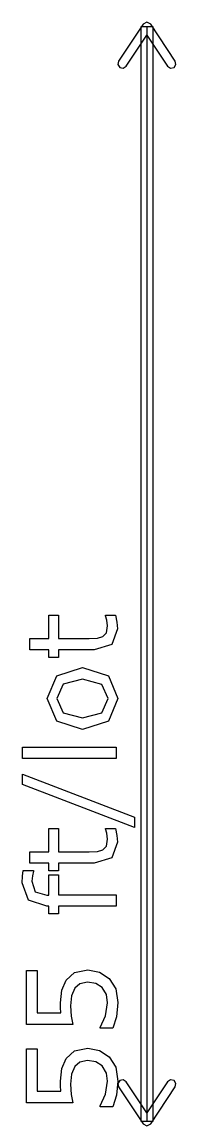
# Model space of a CAD drawing. Header units: inches. Extents: x -33163 to 19162, y -8858 to 30669.
# Drawn here: x 16261 to 16354, y 29449 to 30119 of the extents above; entities that cross this region are included whole.
import ezdxf

# ---------------------------------------------------------------- set-up
doc = ezdxf.new("R2010")
doc.units = ezdxf.units.IN
doc.layers.add('Layer 1', color=7, linetype='Continuous')

msp = doc.modelspace()

# ---------------------------------------------------------------- linework, layer by layer
at = {"layer": 'Layer 1', "color": 7}
for points in [[(16334.39398, 30117.72444), (16319.4308, 30095.27049), (16319.01733, 30093.16193), (16320.21656, 30091.37898), (16322.32512, 30090.9654), (16324.1081, 30092.16453), (16336.73256, 30111.11065), (16349.35721, 30092.1646), (16351.14015, 30090.96547), (16353.24867, 30091.37902), (16354.44791, 30093.16196), (16354.03444, 30095.27056), (16339.07114, 30117.72444), (16336.73256, 30118.97925), (16334.39398, 30117.72444), (16334.39398, 30117.72444)], [(16336.73256, 30116.17148), (16336.73256, 29452.0173)], [(16317.66263, 29759.17467), (16318.50267, 29754.93595), (16318.83192, 29750.88), (16315.47018, 29741.37953), (16304.69088, 29738.12752), (16282.98599, 29738.12752), (16282.98599, 29733.48685), (16277.21266, 29733.48685), (16277.21266, 29738.12752), (16265.48327, 29738.12752), (16265.48327, 29744.99703), (16277.21266, 29744.99703), (16277.21266, 29759.17467), (16282.98599, 29759.17467), (16282.98599, 29744.99703), (16301.58496, 29744.99703), (16306.62748, 29745.14294), (16309.98922, 29746.16604), (16312.14502, 29748.35846), (16312.80262, 29752.67016), (16312.32742, 29756.178), (16311.48742, 29758.80889), (16311.48742, 29759.17467), (16317.66263, 29759.17467)], [(16297.63862, 29727.34812), (16313.38746, 29722.23252), (16319.16072, 29708.52992), (16313.38746, 29694.7543), (16297.63862, 29689.67523), (16281.88982, 29694.7543), (16276.07992, 29708.52992), (16281.88982, 29722.23252), (16297.63862, 29727.34812), (16297.63862, 29727.34812)], [(16297.63862, 29720.25934), (16285.87268, 29717.15342), (16281.99942, 29708.52992), (16285.87268, 29699.83341), (16297.63862, 29696.76397), (16309.29496, 29699.86989), (16313.24127, 29708.52992), (16309.33145, 29717.11686), (16297.63862, 29720.25934), (16297.63862, 29720.25934)], [(16318.02803, 29678.96897), (16318.02803, 29672.09936), (16261.1715, 29672.09936), (16261.1715, 29678.96897), (16318.02803, 29678.96897)], [(16261.1715, 29662.70859), (16329.13623, 29636.50932), (16329.13623, 29630.18777), (16261.1715, 29656.27754), (16261.1715, 29662.70859)], [(16267.82181, 29604.20774), (16267.82181, 29603.842), (16267.16411, 29600.8822), (16266.79875, 29597.66668), (16268.7719, 29591.2356), (16275.82417, 29589.26241), (16277.21269, 29589.26241), (16277.21269, 29601.64954), (16282.98606, 29601.64954), (16282.98606, 29589.48168), (16318.02803, 29589.48168), (16318.02803, 29582.61217), (16282.98599, 29582.61217), (16282.98599, 29577.9715), (16277.21266, 29577.9715), (16277.21266, 29582.61217), (16275.86065, 29582.61217), (16264.71593, 29586.22964), (16260.80611, 29596.68007), (16261.02538, 29600.80916), (16261.53697, 29604.20735), (16267.82181, 29604.20774)], [(16300.74451, 29543.87991), (16308.01604, 29542.49135), (16313.86249, 29538.6912), (16317.80876, 29532.40631), (16319.16072, 29524.00205), (16318.21071, 29515.4151), (16315.98176, 29508.43596), (16308.27179, 29508.43596), (16308.27179, 29508.94765), (16311.52391, 29515.96335), (16312.83928, 29523.85603), (16312.10875, 29528.86199), (16309.5509, 29533.21032), (16305.7873, 29535.62194), (16300.7082, 29536.46197), (16295.95796, 29535.47536), (16292.85204, 29532.80798), (16290.91541, 29528.16734), (16290.33074, 29522.10173), (16290.76918, 29515.88985), (16291.64615, 29510.77425), (16263.61986, 29510.77425), (16263.61986, 29543.51427), (16270.01438, 29543.51427), (16270.01438, 29517.82655), (16284.48429, 29517.82655), (16284.26502, 29521.04207), (16284.19205, 29523.89213), (16284.95939, 29531.63869), (16287.59029, 29537.7409), (16292.77899, 29542.2719), (16300.74472, 29543.87962), (16300.74451, 29543.87991)], [(16300.74451, 29496.30459), (16308.01604, 29494.91613), (16313.86249, 29491.11595), (16317.80876, 29484.83099), (16319.16072, 29476.42673), (16318.21071, 29467.83986), (16315.98176, 29460.86064), (16308.27179, 29460.86064), (16308.27179, 29461.37222), (16311.52391, 29468.38793), (16312.83928, 29476.28061), (16312.10875, 29481.28664), (16309.5509, 29485.63489), (16305.7873, 29488.04651), (16300.7082, 29488.88746), (16295.95796, 29487.90089), (16292.85204, 29485.2334), (16290.91541, 29480.59283), (16290.33074, 29474.52715), (16290.76918, 29468.31534), (16291.64615, 29463.19968), (16263.61986, 29463.19968), (16263.61986, 29495.93965), (16270.01438, 29495.93965), (16270.01438, 29470.25197), (16284.48429, 29470.25197), (16284.26502, 29473.4675), (16284.19205, 29476.31766), (16284.95939, 29484.06411), (16287.59029, 29490.16628), (16292.77899, 29494.69732), (16300.74472, 29496.30505), (16300.74451, 29496.30459)], [(16320.21635, 29476.8098), (16319.01715, 29475.02689), (16319.43059, 29472.91833), (16334.39381, 29450.46431), (16336.73239, 29449.20949), (16339.07093, 29450.46431), (16354.03415, 29472.91833), (16354.44759, 29475.02689), (16353.24839, 29476.8098), (16351.13983, 29477.22324), (16349.35692, 29476.02404), (16336.73256, 29457.07817), (16324.10792, 29476.02421), (16322.32495, 29477.22349), (16320.21635, 29476.80998), (16320.21635, 29476.8098)]]:
    msp.add_lwpolyline(points, dxfattribs=at)
for points in [[(16332.98722, 30116.17148), (16332.98722, 29452.0173), (16340.47791, 29452.0173), (16340.47791, 30116.17148), (16332.98722, 30116.17148)], [(16317.66263, 29629.74934), (16318.50267, 29625.51065), (16318.83192, 29621.45471), (16315.47018, 29611.9543), (16304.69088, 29608.70219), (16282.98599, 29608.70219), (16282.98599, 29604.06162), (16277.21266, 29604.06162), (16277.21266, 29608.70219), (16265.48327, 29608.70219), (16265.48327, 29615.5717), (16277.21266, 29615.5717), (16277.21266, 29629.74934), (16282.98599, 29629.74934), (16282.98599, 29615.5717), (16301.58496, 29615.5717), (16306.62748, 29615.71765), (16309.98922, 29616.74071), (16312.14502, 29618.93317), (16312.80262, 29623.24493), (16312.32742, 29626.75277), (16311.48742, 29629.38366), (16311.48742, 29629.74934), (16317.66263, 29629.74934)]]:
    msp.add_lwpolyline(points, close=True, dxfattribs=at)

doc.saveas('drawing.dxf')
